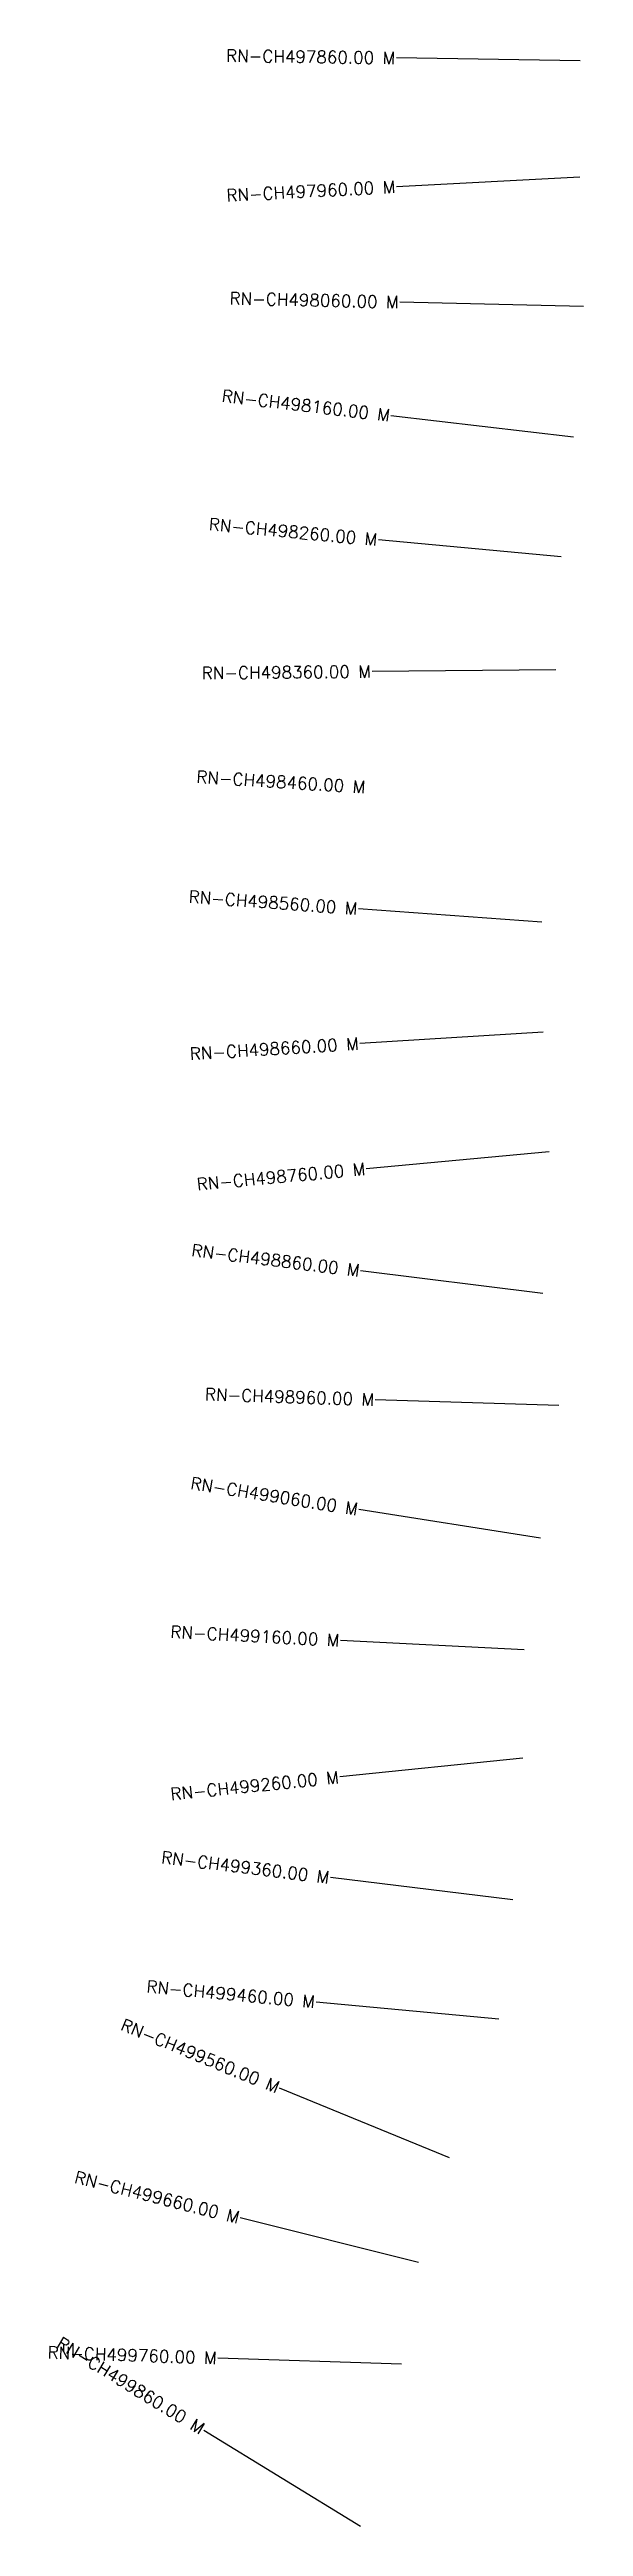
# Model space of a CAD drawing. Header units: metres. Extents: x 317545 to 320871, y 1886185 to 1888278.
# Drawn here: x 317545 to 317980, y 1886258 to 1888278 of the extents above; entities that cross this region are included whole.
import ezdxf
from ezdxf.enums import TextEntityAlignment as Align

# ---------------------------------------------------------------- set-up
doc = ezdxf.new("R2010")
doc.units = ezdxf.units.M
doc.layers.add('CS', color=134, linetype='Continuous')
doc.layers.add('CSMark', color=6, linetype='Continuous')
doc.styles.get("Standard").update_dxf_attribs({"font": 'simplex.shx'})

msp = doc.modelspace()

# ---------------------------------------------------------------- texts
at = {"layer": 'CSMark'}
for s, rotation, p in [('RN-CH497860.00 M', 359.1927, (317826.7, 1888271.5)), ('RN-CH497960.00 M', 2.9737, (317826.7, 1888166.5)), ('RN-CH498060.00 M', 358.678, (317829.5, 1888072.3)), ('RN-CH498160.00 M', 353.2595, (317822.3, 1887979.9)), ('RN-CH498260.00 M', 354.6698, (317812, 1887878.5)), ('RN-CH498360.00 M', 0.5215, (317806.8, 1887771)), ('RN-CH498460.00 M', 356.4244, (317802.2, 1887676.6)), ('RN-CH498560.00 M', 355.8634, (317795.8, 1887577.5)), ('RN-CH498660.00 M', 3.5174, (317796.8, 1887467.5)), ('RN-CH498760.00 M', 5.2687, (317802.1, 1887365.3)), ('RN-CH498860.00 M', 352.9565, (317797.5, 1887282.2)), ('RN-CH498960.00 M', 358.1657, (317809.4, 1887177)), ('RN-CH499060.00 M', 350.9929, (317796.1, 1887087.5)), ('RN-CH499160.00 M', 357.0692, (317781.1, 1886980.6)), ('RN-CH499260.00 M', 5.8279, (317780.5, 1886869.1)), ('RN-CH499360.00 M', 353.0264, (317772.8, 1886787.1)), ('RN-CH499460.00 M', 354.6738, (317761.1, 1886685.6)), ('RN-CH499560.00 M', 337.7935, (317731.3, 1886615.5)), ('RN-CH499660.00 M', 345.9659, (317699.2, 1886509.6)), ('RN-CH499860.00 M', 328.5242, (317669.6, 1886336.6)), ('RN-CH499760.00 M', 358.0685, (317680.9, 1886395.1))]:
    msp.add_text(s, height=10, rotation=rotation, dxfattribs=at).set_placement(p, align=Align.MIDDLE_RIGHT)

# ---------------------------------------------------------------- linework, layer by layer
at = {"layer": 'CS'}
for p, q in [((317977.7, 1888269.3), (317827.7, 1888271.5)), ((317977.5, 1888174.3), (317827.7, 1888166.5)), ((317980.5, 1888068.8), (317830.5, 1888072.3)), ((317972.3, 1887962.1), (317823.3, 1887979.7)), ((317962.3, 1887864.5), (317813, 1887878.4)), ((317957.8, 1887772.4), (317807.8, 1887771)), ((317946.4, 1887566.6), (317796.8, 1887577.5)), ((317947.6, 1887476.8), (317797.8, 1887467.6)), ((317952.4, 1887379.2), (317803.1, 1887365.4)), ((317947.3, 1887263.6), (317798.5, 1887282)), ((317960.4, 1887172.1), (317810.4, 1887176.9)), ((317945.3, 1887063.9), (317797.1, 1887087.4)), ((317931.9, 1886972.9), (317782.1, 1886980.6)), ((317930.8, 1886884.4), (317781.5, 1886869.2)), ((317922.7, 1886768.8), (317773.8, 1886787)), ((317911.4, 1886671.6), (317762.1, 1886685.5)), ((317871.1, 1886558.5), (317732.3, 1886615.2)), ((317845.7, 1886473), (317700.1, 1886509.4)), ((317831.8, 1886390.1), (317681.9, 1886395.1)), ((317798.4, 1886257.7), (317670.5, 1886336))]:
    msp.add_line(p, q, dxfattribs=at)

msp.set_redraw_order([(e.dxf.handle, doc.entitydb.next_handle()) for e in msp.query("TEXT MTEXT ATTDEF DIMENSION ARC_DIMENSION")])  # texts and dimensions are drawn at this point

doc.saveas('drawing.dxf')
